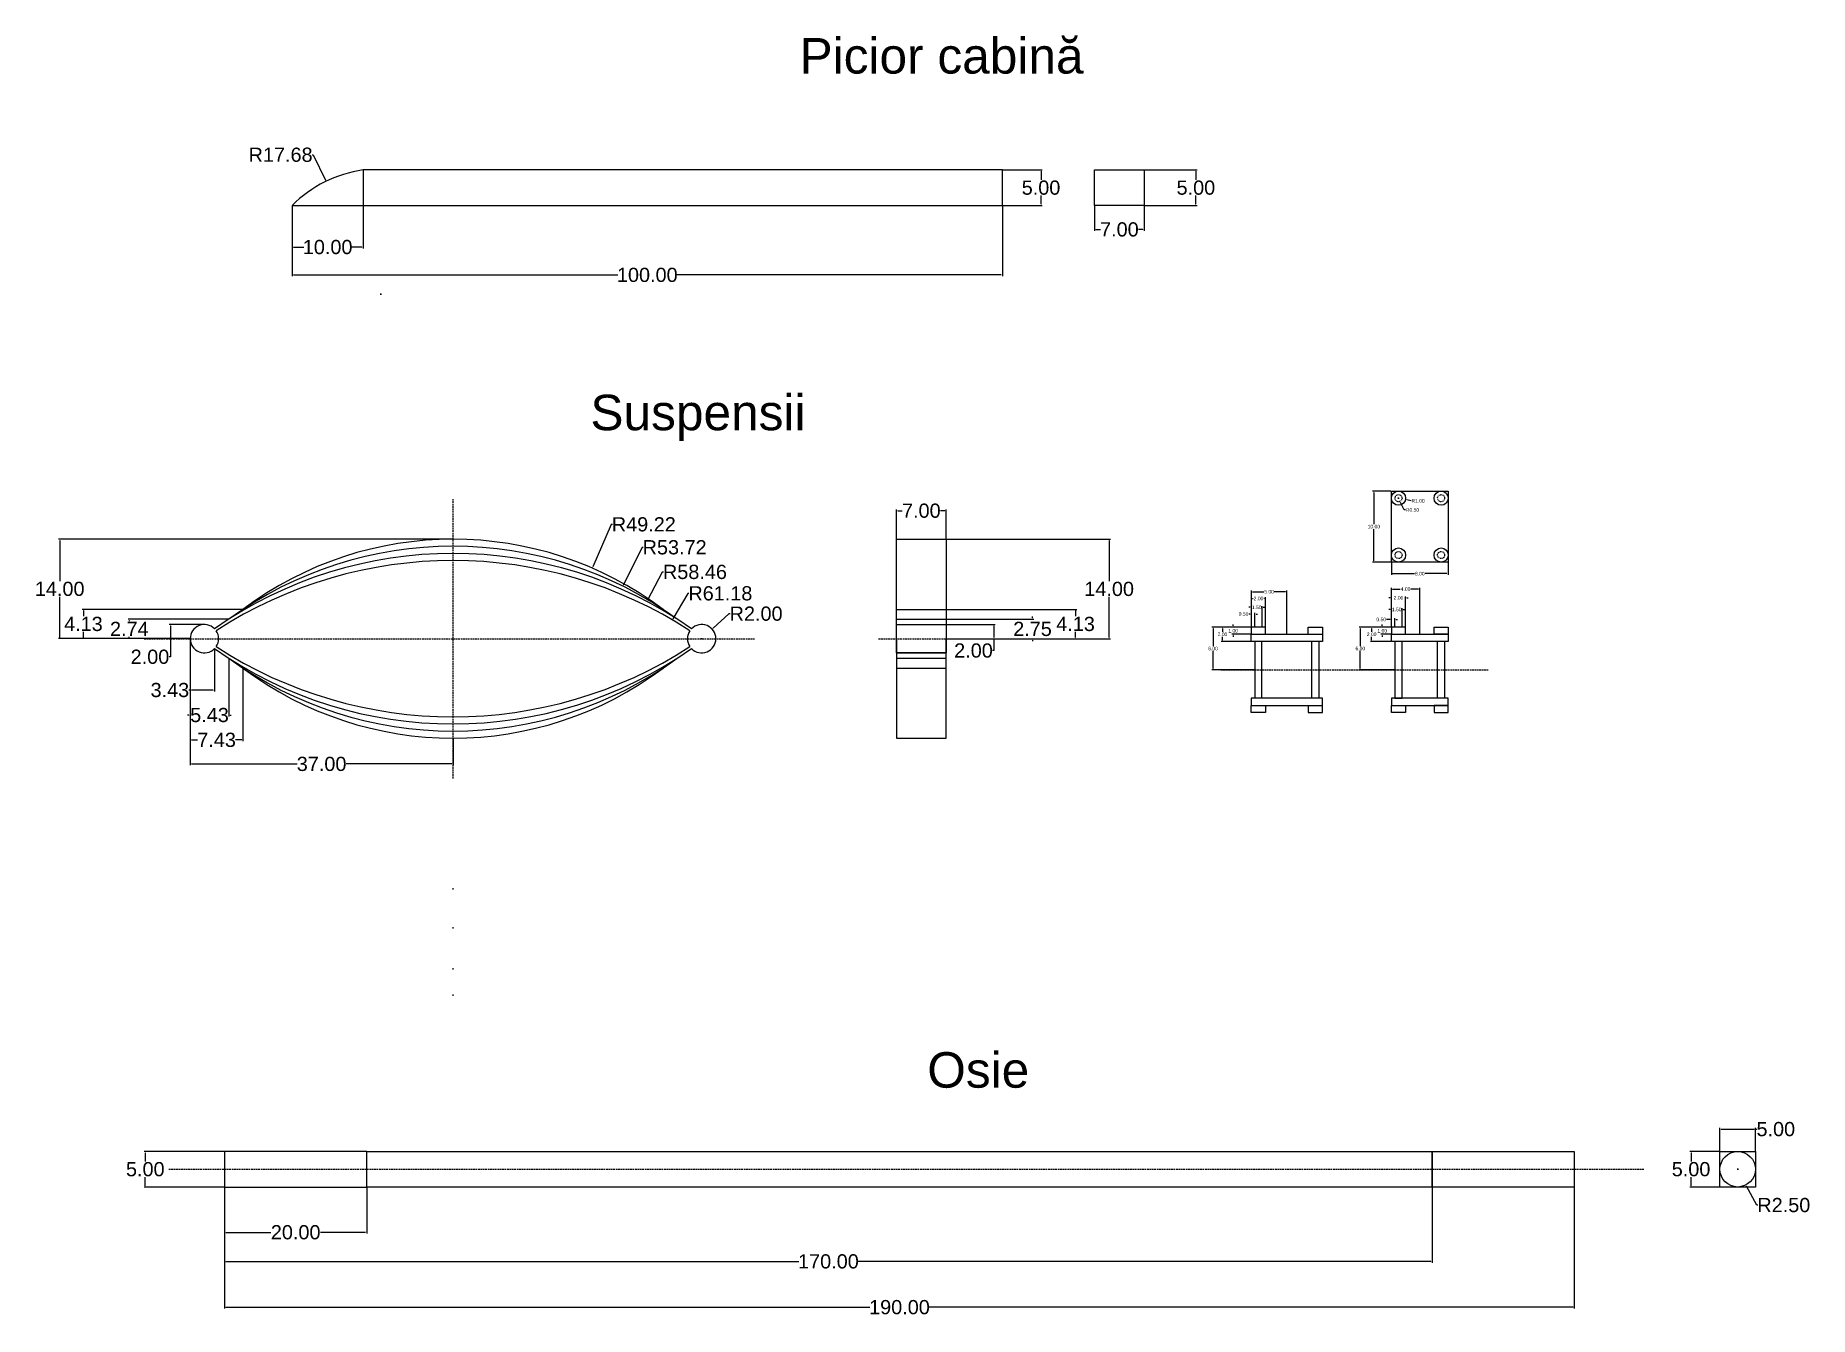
# Model space of a CAD drawing. Header units: millimetres. Extents: x 20 to 270, y 26 to 207.
import ezdxf

# ---------------------------------------------------------------- set-up
doc = ezdxf.new("R2010")
doc.units = ezdxf.units.MM
doc.header["$MEASUREMENT"] = 0
doc.linetypes.add('ACAD_ISO02W100', pattern=[15, 12, -3])
for name, color, linetype in [('cotari', 132, 'Continuous'), ('linii ajutatoare', 1, 'ACAD_ISO02W100'), ('osie', 104, 'Continuous'), ('prelungiri cabina', 11, 'Continuous'), ('prindere suspensii', 21, 'Continuous'), ('suspensii', 51, 'Continuous'), ('text', 7, 'Continuous')]:
    doc.layers.add(name, color=color, linetype=linetype)
doc.styles.get("Standard").update_dxf_attribs({"font": 'arial.ttf'})
doc.dimstyles.new('Cotari', dxfattribs={"dimtxt": 2, "dimasz": 0.18, "dimexe": 0.18, "dimexo": 0.0625, "dimgap": 0.09, "dimtad": 0, "dimtih": 1, "dimtoh": 1, "dimzin": 0, "dimdsep": 46, "dimtxsty": 'Standard', "dimcen": 0.09, "dimadec": 0, "dimazin": 0, "dimtfac": 1, "dimtofl": 0, "dimtmove": 0, "dimatfit": 3, "dimfxl": 1, "dimtolj": 1, "dimtzin": 0, "dimarcsym": 0})
doc.dimstyles.new('Cotari mici', dxfattribs={"dimtxt": 0.5, "dimasz": 0.18, "dimexe": 0.18, "dimexo": 0.0625, "dimgap": 0.09, "dimtad": 0, "dimtih": 1, "dimtoh": 1, "dimzin": 0, "dimdsep": 46, "dimtxsty": 'Standard', "dimcen": 0.09, "dimadec": 0, "dimazin": 0, "dimtfac": 1, "dimtofl": 0, "dimtmove": 0, "dimatfit": 3, "dimfxl": 1, "dimtolj": 1, "dimtzin": 0, "dimarcsym": 0})

msp = doc.modelspace()

# ---------------------------------------------------------------- texts
at = {"layer": 'text', "ltscale": 0.02}
for s, p in [('Picior cabină', (127.677, 201.287)), ('Suspensii', (98.234, 151.087)), ('Osie', (145.655, 58.549))]:
    msp.add_text(s, height=5, dxfattribs=at).set_placement(p)

# ---------------------------------------------------------------- blocks, each defined once
blk = doc.blocks.new('*D1')
at = {"layer": 'cotari', "color": 0, "lineweight": -2, "ltscale": 0.02, "transparency": 16777216}
for p, q in [((46.68, 49.57), (35.39, 49.57)), ((35.57, 49.39), (35.57, 48.18)), ((35.57, 44.75), (35.57, 45.96)), ((46.68, 44.57), (35.39, 44.57))]:
    blk.add_line(p, q, dxfattribs=at)
at = {"layer": 'cotari', "color": 0, "ltscale": 0.02, "transparency": 16777216}
for points in [[(35.54, 49.39), (35.6, 49.39), (35.57, 49.57)], [(35.54, 44.75), (35.6, 44.75), (35.57, 44.57)]]:
    blk.add_solid(points, dxfattribs=at)
at = {"layer": 'Defpoints', "color": 0, "ltscale": 0.02, "transparency": 16777216}
for p in [(46.74, 49.57), (35.57, 44.57), (46.74, 44.57)]:
    blk.add_point(p, dxfattribs=at)
at = {"layer": 'cotari', "color": 0, "ltscale": 0.02, "transparency": 16777216, "insert": (35.57, 47.07), "char_height": 2, "attachment_point": 5}
blk.add_mtext('\\A1;5.00', dxfattribs=at)
blk = doc.blocks.new('*D2')
at = {"layer": 'cotari', "color": 0, "lineweight": -2, "ltscale": 0.02, "transparency": 16777216}
for p, q in [((46.74, 44.51), (46.74, 38.01)), ((66.74, 44.51), (66.74, 38.01)), ((46.92, 38.19), (53.26, 38.19)), ((66.56, 38.19), (60.22, 38.19))]:
    blk.add_line(p, q, dxfattribs=at)
at = {"layer": 'cotari', "color": 0, "ltscale": 0.02, "transparency": 16777216}
for points in [[(46.92, 38.22), (46.92, 38.16), (46.74, 38.19)], [(66.56, 38.22), (66.56, 38.16), (66.74, 38.19)]]:
    blk.add_solid(points, dxfattribs=at)
at = {"layer": 'Defpoints', "color": 0, "ltscale": 0.02, "transparency": 16777216}
for p in [(46.74, 44.57), (66.74, 44.57), (66.74, 38.19)]:
    blk.add_point(p, dxfattribs=at)
at = {"layer": 'cotari', "color": 0, "ltscale": 0.02, "transparency": 16777216, "insert": (56.74, 38.19), "char_height": 2, "attachment_point": 5}
blk.add_mtext('\\A1;20.00', dxfattribs=at)
blk = doc.blocks.new('*D3')
at = {"layer": 'cotari', "color": 0, "lineweight": -2, "ltscale": 0.02, "transparency": 16777216}
for p, q in [((46.74, 44.51), (46.74, 33.91)), ((216.74, 44.51), (216.74, 33.91)), ((46.92, 34.09), (127.59, 34.09)), ((216.56, 34.09), (135.88, 34.09))]:
    blk.add_line(p, q, dxfattribs=at)
at = {"layer": 'cotari', "color": 0, "ltscale": 0.02, "transparency": 16777216}
for points in [[(46.92, 34.12), (46.92, 34.06), (46.74, 34.09)], [(216.56, 34.12), (216.56, 34.06), (216.74, 34.09)]]:
    blk.add_solid(points, dxfattribs=at)
at = {"layer": 'Defpoints', "color": 0, "ltscale": 0.02, "transparency": 16777216}
for p in [(46.74, 44.57), (216.74, 44.57), (216.74, 34.09)]:
    blk.add_point(p, dxfattribs=at)
at = {"layer": 'cotari', "color": 0, "ltscale": 0.02, "transparency": 16777216, "insert": (131.74, 34.09), "char_height": 2, "attachment_point": 5}
blk.add_mtext('\\A1;170.00', dxfattribs=at)
blk = doc.blocks.new('*D4')
at = {"layer": 'cotari', "color": 0, "lineweight": -2, "ltscale": 0.02, "transparency": 16777216}
for p, q in [((46.74, 44.51), (46.74, 27.47)), ((236.74, 44.51), (236.74, 27.47)), ((46.92, 27.65), (137.59, 27.65)), ((236.56, 27.65), (145.88, 27.65))]:
    blk.add_line(p, q, dxfattribs=at)
at = {"layer": 'cotari', "color": 0, "ltscale": 0.02, "transparency": 16777216}
for points in [[(46.92, 27.68), (46.92, 27.62), (46.74, 27.65)], [(236.56, 27.68), (236.56, 27.62), (236.74, 27.65)]]:
    blk.add_solid(points, dxfattribs=at)
at = {"layer": 'Defpoints', "color": 0, "ltscale": 0.02, "transparency": 16777216}
for p in [(46.74, 44.57), (236.74, 44.57), (236.74, 27.65)]:
    blk.add_point(p, dxfattribs=at)
at = {"layer": 'cotari', "color": 0, "ltscale": 0.02, "transparency": 16777216, "insert": (141.74, 27.65), "char_height": 2, "attachment_point": 5}
blk.add_mtext('\\A1;190.00', dxfattribs=at)
blk = doc.blocks.new('*D5')
at = {"layer": 'cotari', "color": 0, "lineweight": -2, "ltscale": 0.02, "transparency": 16777216}
for p, q in [((257.19, 49.57), (253, 49.57)), ((253.18, 49.39), (253.18, 48.18)), ((253.18, 44.75), (253.18, 45.96)), ((257.19, 44.57), (253, 44.57))]:
    blk.add_line(p, q, dxfattribs=at)
at = {"layer": 'cotari', "color": 0, "ltscale": 0.02, "transparency": 16777216}
for points in [[(253.15, 49.39), (253.21, 49.39), (253.18, 49.57)], [(253.15, 44.75), (253.21, 44.75), (253.18, 44.57)]]:
    blk.add_solid(points, dxfattribs=at)
at = {"layer": 'Defpoints', "color": 0, "ltscale": 0.02, "transparency": 16777216}
for p in [(257.25, 49.57), (253.18, 44.57), (257.25, 44.57)]:
    blk.add_point(p, dxfattribs=at)
at = {"layer": 'cotari', "color": 0, "ltscale": 0.02, "transparency": 16777216, "insert": (253.18, 47.07), "char_height": 2, "attachment_point": 5}
blk.add_mtext('\\A1;5.00', dxfattribs=at)
blk = doc.blocks.new('*D6')
at = {"layer": 'cotari', "color": 0, "lineweight": -2, "ltscale": 0.02, "transparency": 16777216}
for p, q in [((257.25, 49.63), (257.25, 52.89)), ((257.43, 52.71), (262.07, 52.71)), ((262.25, 49.63), (262.25, 52.89)), ((262.25, 52.71), (262.43, 52.71))]:
    blk.add_line(p, q, dxfattribs=at)
at = {"layer": 'cotari', "color": 0, "ltscale": 0.02, "transparency": 16777216}
for points in [[(257.43, 52.74), (257.43, 52.68), (257.25, 52.71)], [(262.07, 52.74), (262.07, 52.68), (262.25, 52.71)]]:
    blk.add_solid(points, dxfattribs=at)
at = {"layer": 'Defpoints', "color": 0, "ltscale": 0.02, "transparency": 16777216}
for p in [(262.25, 52.71), (257.25, 49.57), (262.25, 49.57)]:
    blk.add_point(p, dxfattribs=at)
at = {"layer": 'cotari', "color": 0, "ltscale": 0.02, "transparency": 16777216, "insert": (265.11, 52.71), "char_height": 2, "attachment_point": 5}
blk.add_mtext('\\A1;5.00', dxfattribs=at)
blk = doc.blocks.new('*D7')
at = {"layer": 'cotari', "color": 0, "lineweight": -2, "ltscale": 0.02, "transparency": 16777216}
for p, q in [((259.66, 47.07), (259.84, 47.07)), ((259.75, 46.98), (259.75, 47.16)), ((262.42, 42.02), (261, 44.7)), ((262.6, 42.02), (262.42, 42.02))]:
    blk.add_line(p, q, dxfattribs=at)
at = {"layer": 'cotari', "color": 0, "ltscale": 0.02, "transparency": 16777216}
blk.add_solid([(261.03, 44.71), (260.97, 44.69), (260.92, 44.86)], dxfattribs=at)
at = {"layer": 'Defpoints', "color": 0, "ltscale": 0.02, "transparency": 16777216}
for p in [(259.75, 47.07), (260.92, 44.86)]:
    blk.add_point(p, dxfattribs=at)
at = {"layer": 'cotari', "color": 0, "ltscale": 0.02, "transparency": 16777216, "insert": (266.24, 42.02), "char_height": 2, "attachment_point": 5}
blk.add_mtext('\\A1;R2.50', dxfattribs=at)
blk = doc.blocks.new('*D8')
at = {"layer": 'cotari', "color": 0, "lineweight": -2, "ltscale": 0.02, "transparency": 16777216}
for p, q in [((66.24, 187.66), (66.24, 176.68)), ((56.24, 182.66), (56.24, 176.68)), ((56.42, 176.86), (57.87, 176.86)), ((66.06, 176.86), (64.61, 176.86))]:
    blk.add_line(p, q, dxfattribs=at)
at = {"layer": 'cotari', "color": 0, "ltscale": 0.02, "transparency": 16777216}
for points in [[(56.42, 176.89), (56.42, 176.83), (56.24, 176.86)], [(66.06, 176.89), (66.06, 176.83), (66.24, 176.86)]]:
    blk.add_solid(points, dxfattribs=at)
at = {"layer": 'Defpoints', "color": 0, "ltscale": 0.02, "transparency": 16777216}
for p in [(66.24, 187.72), (56.24, 182.72), (66.24, 176.86)]:
    blk.add_point(p, dxfattribs=at)
at = {"layer": 'cotari', "color": 0, "ltscale": 0.02, "transparency": 16777216, "insert": (61.24, 176.86), "char_height": 2, "attachment_point": 5}
blk.add_mtext('\\A1;10.00', dxfattribs=at)
blk = doc.blocks.new('*D9')
at = {"layer": 'cotari', "color": 0, "lineweight": -2, "ltscale": 0.02, "transparency": 16777216}
for p, q in [((56.24, 182.66), (56.24, 172.76)), ((156.24, 182.66), (156.24, 172.76)), ((56.42, 172.94), (102.1, 172.94)), ((156.06, 172.94), (110.38, 172.94))]:
    blk.add_line(p, q, dxfattribs=at)
at = {"layer": 'cotari', "color": 0, "ltscale": 0.02, "transparency": 16777216}
for points in [[(56.42, 172.97), (56.42, 172.91), (56.24, 172.94)], [(156.06, 172.97), (156.06, 172.91), (156.24, 172.94)]]:
    blk.add_solid(points, dxfattribs=at)
at = {"layer": 'Defpoints', "color": 0, "ltscale": 0.02, "transparency": 16777216}
for p in [(56.24, 182.72), (156.24, 182.72), (156.24, 172.94)]:
    blk.add_point(p, dxfattribs=at)
at = {"layer": 'cotari', "color": 0, "ltscale": 0.02, "transparency": 16777216, "insert": (106.24, 172.94), "char_height": 2, "attachment_point": 5}
blk.add_mtext('\\A1;100.00', dxfattribs=at)
blk = doc.blocks.new('*D10')
at = {"layer": 'cotari', "color": 0, "lineweight": -2, "ltscale": 0.02, "transparency": 16777216}
for p, q in [((156.3, 187.72), (161.85, 187.72)), ((161.67, 187.54), (161.67, 186.33)), ((156.3, 182.72), (161.85, 182.72)), ((161.67, 182.9), (161.67, 184.11))]:
    blk.add_line(p, q, dxfattribs=at)
at = {"layer": 'cotari', "color": 0, "ltscale": 0.02, "transparency": 16777216}
for points in [[(161.64, 187.54), (161.7, 187.54), (161.67, 187.72)], [(161.64, 182.9), (161.7, 182.9), (161.67, 182.72)]]:
    blk.add_solid(points, dxfattribs=at)
at = {"layer": 'Defpoints', "color": 0, "ltscale": 0.02, "transparency": 16777216}
for p in [(156.24, 187.72), (161.67, 187.72), (156.24, 182.72)]:
    blk.add_point(p, dxfattribs=at)
at = {"layer": 'cotari', "color": 0, "ltscale": 0.02, "transparency": 16777216, "insert": (161.67, 185.22), "char_height": 2, "attachment_point": 5}
blk.add_mtext('\\A1;5.00', dxfattribs=at)
blk = doc.blocks.new('*D11')
at = {"layer": 'cotari', "color": 0, "lineweight": -2, "ltscale": 0.02, "transparency": 16777216}
for p, q in [((169.2, 182.66), (169.2, 179.16)), ((176.2, 182.66), (176.2, 179.16)), ((169.38, 179.34), (170.02, 179.34)), ((176.02, 179.34), (175.37, 179.34))]:
    blk.add_line(p, q, dxfattribs=at)
at = {"layer": 'cotari', "color": 0, "ltscale": 0.02, "transparency": 16777216}
for points in [[(169.38, 179.37), (169.38, 179.31), (169.2, 179.34)], [(176.02, 179.37), (176.02, 179.31), (176.2, 179.34)]]:
    blk.add_solid(points, dxfattribs=at)
at = {"layer": 'Defpoints', "color": 0, "ltscale": 0.02, "transparency": 16777216}
for p in [(169.2, 182.72), (176.2, 182.72), (176.2, 179.34)]:
    blk.add_point(p, dxfattribs=at)
at = {"layer": 'cotari', "color": 0, "ltscale": 0.02, "transparency": 16777216, "insert": (172.7, 179.34), "char_height": 2, "attachment_point": 5}
blk.add_mtext('\\A1;7.00', dxfattribs=at)
blk = doc.blocks.new('*D12')
at = {"layer": 'cotari', "color": 0, "lineweight": -2, "ltscale": 0.02, "transparency": 16777216}
for p, q in [((176.26, 187.72), (183.65, 187.72)), ((183.47, 187.54), (183.47, 186.33)), ((176.26, 182.72), (183.65, 182.72)), ((183.47, 182.9), (183.47, 184.11))]:
    blk.add_line(p, q, dxfattribs=at)
at = {"layer": 'cotari', "color": 0, "ltscale": 0.02, "transparency": 16777216}
for points in [[(183.44, 187.54), (183.5, 187.54), (183.47, 187.72)], [(183.44, 182.9), (183.5, 182.9), (183.47, 182.72)]]:
    blk.add_solid(points, dxfattribs=at)
at = {"layer": 'Defpoints', "color": 0, "ltscale": 0.02, "transparency": 16777216}
for p in [(176.2, 187.72), (183.47, 187.72), (176.2, 182.72)]:
    blk.add_point(p, dxfattribs=at)
at = {"layer": 'cotari', "color": 0, "ltscale": 0.02, "transparency": 16777216, "insert": (183.47, 185.22), "char_height": 2, "attachment_point": 5}
blk.add_mtext('\\A1;5.00', dxfattribs=at)
blk = doc.blocks.new('*D13')
at = {"layer": 'cotari', "color": 0, "lineweight": -2, "ltscale": 0.02, "transparency": 16777216}
for p, q in [((59.04, 189.85), (59.22, 189.85)), ((59.22, 189.85), (60.95, 186.29)), ((68.65, 170.22), (68.83, 170.22)), ((68.74, 170.13), (68.74, 170.31))]:
    blk.add_line(p, q, dxfattribs=at)
at = {"layer": 'cotari', "color": 0, "ltscale": 0.02, "transparency": 16777216}
blk.add_solid([(60.98, 186.3), (60.92, 186.28), (61.03, 186.13)], dxfattribs=at)
at = {"layer": 'Defpoints', "color": 0, "ltscale": 0.02, "transparency": 16777216}
for p in [(61.03, 186.13), (68.74, 170.22)]:
    blk.add_point(p, dxfattribs=at)
at = {"layer": 'cotari', "color": 0, "ltscale": 0.02, "transparency": 16777216, "insert": (54.62, 189.85), "char_height": 2, "attachment_point": 5}
blk.add_mtext('\\A1;R17.68', dxfattribs=at)
blk = doc.blocks.new('*D14')
at = {"layer": 'cotari', "color": 0, "lineweight": -2, "ltscale": 0.02, "transparency": 16777216}
for p, q in [((43.83, 123.75), (38.94, 123.75)), ((39.12, 123.57), (39.12, 121.93)), ((41.83, 121.75), (38.94, 121.75)), ((39.12, 121.75), (39.12, 119.19)), ((39.12, 119.19), (38.94, 119.19))]:
    blk.add_line(p, q, dxfattribs=at)
at = {"layer": 'cotari', "color": 0, "ltscale": 0.02, "transparency": 16777216}
for points in [[(39.09, 123.57), (39.15, 123.57), (39.12, 123.75)], [(39.09, 121.93), (39.15, 121.93), (39.12, 121.75)]]:
    blk.add_solid(points, dxfattribs=at)
at = {"layer": 'Defpoints', "color": 0, "ltscale": 0.02, "transparency": 16777216}
for p in [(39.12, 123.75), (43.89, 123.75), (41.89, 121.75)]:
    blk.add_point(p, dxfattribs=at)
at = {"layer": 'cotari', "color": 0, "ltscale": 0.02, "transparency": 16777216, "insert": (36.23, 119.19), "char_height": 2, "attachment_point": 5}
blk.add_mtext('\\A1;2.00', dxfattribs=at)
blk = doc.blocks.new('*D15')
at = {"layer": 'cotari', "color": 0, "lineweight": -2, "ltscale": 0.02, "transparency": 16777216}
for p, q in [((47.26, 124.49), (33.14, 124.49)), ((33.32, 124.31), (33.32, 124.21)), ((41.83, 121.75), (33.14, 121.75)), ((33.32, 121.93), (33.32, 122.02))]:
    blk.add_line(p, q, dxfattribs=at)
at = {"layer": 'cotari', "color": 0, "ltscale": 0.02, "transparency": 16777216}
for points in [[(33.29, 124.31), (33.35, 124.31), (33.32, 124.49)], [(33.29, 121.93), (33.35, 121.93), (33.32, 121.75)]]:
    blk.add_solid(points, dxfattribs=at)
at = {"layer": 'Defpoints', "color": 0, "ltscale": 0.02, "transparency": 16777216}
for p in [(33.32, 124.49), (47.32, 124.49), (41.89, 121.75)]:
    blk.add_point(p, dxfattribs=at)
at = {"layer": 'cotari', "color": 0, "ltscale": 0.02, "transparency": 16777216, "insert": (33.32, 123.12), "char_height": 2, "attachment_point": 5}
blk.add_mtext('\\A1;2.74', dxfattribs=at)
blk = doc.blocks.new('*D16')
at = {"layer": 'cotari', "color": 0, "lineweight": -2, "ltscale": 0.02, "transparency": 16777216}
for p, q in [((148.38, 123.74), (155.22, 123.74)), ((155.04, 123.56), (155.04, 121.92)), ((148.38, 121.74), (155.22, 121.74)), ((155.04, 120.07), (154.86, 120.07)), ((155.04, 121.74), (155.04, 120.07))]:
    blk.add_line(p, q, dxfattribs=at)
at = {"layer": 'cotari', "color": 0, "ltscale": 0.02, "transparency": 16777216}
for points in [[(155.01, 123.56), (155.07, 123.56), (155.04, 123.74)], [(155.01, 121.92), (155.07, 121.92), (155.04, 121.74)]]:
    blk.add_solid(points, dxfattribs=at)
at = {"layer": 'Defpoints', "color": 0, "ltscale": 0.02, "transparency": 16777216}
for p in [(148.32, 123.74), (155.04, 123.74), (148.32, 121.74)]:
    blk.add_point(p, dxfattribs=at)
at = {"layer": 'cotari', "color": 0, "ltscale": 0.02, "transparency": 16777216, "insert": (152.16, 120.07), "char_height": 2, "attachment_point": 5}
blk.add_mtext('\\A1;2.00', dxfattribs=at)
blk = doc.blocks.new('*D17')
at = {"layer": 'cotari', "color": 0, "lineweight": -2, "ltscale": 0.02, "transparency": 16777216}
for p, q in [((148.38, 124.49), (160.65, 124.49)), ((160.47, 124.67), (160.47, 124.85)), ((148.38, 121.74), (160.65, 121.74)), ((160.47, 121.56), (160.47, 121.38))]:
    blk.add_line(p, q, dxfattribs=at)
at = {"layer": 'cotari', "color": 0, "ltscale": 0.02, "transparency": 16777216}
for points in [[(160.44, 124.67), (160.5, 124.67), (160.47, 124.49)], [(160.44, 121.56), (160.5, 121.56), (160.47, 121.74)]]:
    blk.add_solid(points, dxfattribs=at)
at = {"layer": 'Defpoints', "color": 0, "ltscale": 0.02, "transparency": 16777216}
for p in [(148.32, 124.49), (160.47, 124.49), (148.32, 121.74)]:
    blk.add_point(p, dxfattribs=at)
at = {"layer": 'cotari', "color": 0, "ltscale": 0.02, "transparency": 16777216, "insert": (160.47, 123.11), "char_height": 2, "attachment_point": 5}
blk.add_mtext('\\A1;2.75', dxfattribs=at)
blk = doc.blocks.new('*D18')
at = {"layer": 'cotari', "color": 0, "lineweight": -2, "ltscale": 0.02, "transparency": 16777216}
for p, q in [((148.38, 125.87), (166.71, 125.87)), ((166.53, 125.69), (166.53, 124.92)), ((166.53, 121.92), (166.53, 122.69)), ((148.38, 121.74), (166.71, 121.74))]:
    blk.add_line(p, q, dxfattribs=at)
at = {"layer": 'cotari', "color": 0, "ltscale": 0.02, "transparency": 16777216}
for points in [[(166.5, 125.69), (166.56, 125.69), (166.53, 125.87)], [(166.5, 121.92), (166.56, 121.92), (166.53, 121.74)]]:
    blk.add_solid(points, dxfattribs=at)
at = {"layer": 'Defpoints', "color": 0, "ltscale": 0.02, "transparency": 16777216}
for p in [(148.32, 125.87), (166.53, 125.87), (148.32, 121.74)]:
    blk.add_point(p, dxfattribs=at)
at = {"layer": 'cotari', "color": 0, "ltscale": 0.02, "transparency": 16777216, "insert": (166.53, 123.81), "char_height": 2, "attachment_point": 5}
blk.add_mtext('\\A1;4.13', dxfattribs=at)
blk = doc.blocks.new('*D19')
at = {"layer": 'cotari', "color": 0, "lineweight": -2, "ltscale": 0.02, "transparency": 16777216}
for p, q in [((148.38, 135.74), (171.44, 135.74)), ((171.26, 135.56), (171.26, 129.85)), ((171.26, 121.92), (171.26, 127.63)), ((148.38, 121.74), (171.44, 121.74))]:
    blk.add_line(p, q, dxfattribs=at)
at = {"layer": 'cotari', "color": 0, "ltscale": 0.02, "transparency": 16777216}
for points in [[(171.23, 135.56), (171.29, 135.56), (171.26, 135.74)], [(171.23, 121.92), (171.29, 121.92), (171.26, 121.74)]]:
    blk.add_solid(points, dxfattribs=at)
at = {"layer": 'Defpoints', "color": 0, "ltscale": 0.02, "transparency": 16777216}
for p in [(148.32, 135.74), (171.26, 135.74), (148.32, 121.74)]:
    blk.add_point(p, dxfattribs=at)
at = {"layer": 'cotari', "color": 0, "ltscale": 0.02, "transparency": 16777216, "insert": (171.26, 128.74), "char_height": 2, "attachment_point": 5}
blk.add_mtext('\\A1;14.00', dxfattribs=at)
blk = doc.blocks.new('*D20')
at = {"layer": 'cotari', "color": 0, "lineweight": -2, "ltscale": 0.02, "transparency": 16777216}
for p, q in [((141.32, 135.8), (141.32, 139.93)), ((148.32, 135.8), (148.32, 139.93)), ((141.5, 139.75), (142.14, 139.75)), ((148.14, 139.75), (147.5, 139.75))]:
    blk.add_line(p, q, dxfattribs=at)
at = {"layer": 'cotari', "color": 0, "ltscale": 0.02, "transparency": 16777216}
for points in [[(141.5, 139.78), (141.5, 139.72), (141.32, 139.75)], [(148.14, 139.78), (148.14, 139.72), (148.32, 139.75)]]:
    blk.add_solid(points, dxfattribs=at)
at = {"layer": 'Defpoints', "color": 0, "ltscale": 0.02, "transparency": 16777216}
for p in [(148.32, 139.75), (141.32, 135.74), (148.32, 135.74)]:
    blk.add_point(p, dxfattribs=at)
at = {"layer": 'cotari', "color": 0, "ltscale": 0.02, "transparency": 16777216, "insert": (144.82, 139.75), "char_height": 2, "attachment_point": 5}
blk.add_mtext('\\A1;7.00', dxfattribs=at)
blk = doc.blocks.new('*D21')
at = {"layer": 'cotari', "color": 0, "lineweight": -2, "ltscale": 0.02, "transparency": 16777216}
for p, q in [((49.26, 125.87), (26.68, 125.87)), ((26.86, 125.69), (26.86, 124.92)), ((26.86, 121.93), (26.86, 122.7)), ((41.83, 121.75), (26.68, 121.75))]:
    blk.add_line(p, q, dxfattribs=at)
at = {"layer": 'cotari', "color": 0, "ltscale": 0.02, "transparency": 16777216}
for points in [[(26.83, 125.69), (26.89, 125.69), (26.86, 125.87)], [(26.83, 121.93), (26.89, 121.93), (26.86, 121.75)]]:
    blk.add_solid(points, dxfattribs=at)
at = {"layer": 'Defpoints', "color": 0, "ltscale": 0.02, "transparency": 16777216}
for p in [(26.86, 125.87), (49.32, 125.87), (41.89, 121.75)]:
    blk.add_point(p, dxfattribs=at)
at = {"layer": 'cotari', "color": 0, "ltscale": 0.02, "transparency": 16777216, "insert": (26.86, 123.81), "char_height": 2, "attachment_point": 5}
blk.add_mtext('\\A1;4.13', dxfattribs=at)
blk = doc.blocks.new('*D22')
at = {"layer": 'cotari', "color": 0, "lineweight": -2, "ltscale": 0.02, "transparency": 16777216}
for p, q in [((78.83, 135.75), (23.34, 135.75)), ((23.52, 135.57), (23.52, 129.86)), ((23.52, 121.93), (23.52, 127.63)), ((41.83, 121.75), (23.34, 121.75))]:
    blk.add_line(p, q, dxfattribs=at)
at = {"layer": 'cotari', "color": 0, "ltscale": 0.02, "transparency": 16777216}
for points in [[(23.49, 135.57), (23.55, 135.57), (23.52, 135.75)], [(23.49, 121.93), (23.55, 121.93), (23.52, 121.75)]]:
    blk.add_solid(points, dxfattribs=at)
at = {"layer": 'Defpoints', "color": 0, "ltscale": 0.02, "transparency": 16777216}
for p in [(23.52, 135.75), (78.89, 135.75), (41.89, 121.75)]:
    blk.add_point(p, dxfattribs=at)
at = {"layer": 'cotari', "color": 0, "ltscale": 0.02, "transparency": 16777216, "insert": (23.52, 128.75), "char_height": 2, "attachment_point": 5}
blk.add_mtext('\\A1;14.00', dxfattribs=at)
blk = doc.blocks.new('*D23')
at = {"layer": 'cotari', "color": 0, "lineweight": -2, "ltscale": 0.02, "transparency": 16777216}
for p, q in [((41.89, 121.68), (41.89, 114.33)), ((45.32, 120.28), (45.32, 114.33)), ((41.89, 114.51), (41.71, 114.51)), ((45.14, 114.51), (42.07, 114.51))]:
    blk.add_line(p, q, dxfattribs=at)
at = {"layer": 'cotari', "color": 0, "ltscale": 0.02, "transparency": 16777216}
for points in [[(42.07, 114.54), (42.07, 114.48), (41.89, 114.51)], [(45.14, 114.54), (45.14, 114.48), (45.32, 114.51)]]:
    blk.add_solid(points, dxfattribs=at)
at = {"layer": 'Defpoints', "color": 0, "ltscale": 0.02, "transparency": 16777216}
for p in [(41.89, 121.75), (45.32, 120.35), (45.32, 114.51)]:
    blk.add_point(p, dxfattribs=at)
at = {"layer": 'cotari', "color": 0, "ltscale": 0.02, "transparency": 16777216, "insert": (39.03, 114.51), "char_height": 2, "attachment_point": 5}
blk.add_mtext('\\A1;3.43', dxfattribs=at)
blk = doc.blocks.new('*D24')
at = {"layer": 'cotari', "color": 0, "lineweight": -2, "ltscale": 0.02, "transparency": 16777216}
for p, q in [((41.89, 121.68), (41.89, 110.81)), ((47.32, 118.94), (47.32, 110.81)), ((41.71, 110.99), (41.53, 110.99)), ((47.5, 110.99), (47.68, 110.99))]:
    blk.add_line(p, q, dxfattribs=at)
at = {"layer": 'cotari', "color": 0, "ltscale": 0.02, "transparency": 16777216}
for points in [[(41.71, 111.02), (41.71, 110.96), (41.89, 110.99)], [(47.5, 111.02), (47.5, 110.96), (47.32, 110.99)]]:
    blk.add_solid(points, dxfattribs=at)
at = {"layer": 'Defpoints', "color": 0, "ltscale": 0.02, "transparency": 16777216}
for p in [(41.89, 121.75), (47.32, 119), (47.32, 110.99)]:
    blk.add_point(p, dxfattribs=at)
at = {"layer": 'cotari', "color": 0, "ltscale": 0.02, "transparency": 16777216, "insert": (44.61, 110.99), "char_height": 2, "attachment_point": 5}
blk.add_mtext('\\A1;5.43', dxfattribs=at)
blk = doc.blocks.new('*D25')
at = {"layer": 'cotari', "color": 0, "lineweight": -2, "ltscale": 0.02, "transparency": 16777216}
for p, q in [((41.89, 121.68), (41.89, 107.32)), ((49.32, 117.56), (49.32, 107.32)), ((42.07, 107.5), (42.93, 107.5)), ((49.14, 107.5), (48.29, 107.5))]:
    blk.add_line(p, q, dxfattribs=at)
at = {"layer": 'cotari', "color": 0, "ltscale": 0.02, "transparency": 16777216}
for points in [[(42.07, 107.53), (42.07, 107.47), (41.89, 107.5)], [(49.14, 107.53), (49.14, 107.47), (49.32, 107.5)]]:
    blk.add_solid(points, dxfattribs=at)
at = {"layer": 'Defpoints', "color": 0, "ltscale": 0.02, "transparency": 16777216}
for p in [(41.89, 121.75), (49.32, 117.62), (49.32, 107.5)]:
    blk.add_point(p, dxfattribs=at)
at = {"layer": 'cotari', "color": 0, "ltscale": 0.02, "transparency": 16777216, "insert": (45.61, 107.5), "char_height": 2, "attachment_point": 5}
blk.add_mtext('\\A1;7.43', dxfattribs=at)
blk = doc.blocks.new('*D26')
at = {"layer": 'cotari', "color": 0, "lineweight": -2, "ltscale": 0.02, "transparency": 16777216}
for p, q in [((41.89, 121.68), (41.89, 103.93)), ((78.89, 107.68), (78.89, 103.93)), ((42.07, 104.11), (56.93, 104.11)), ((78.71, 104.11), (63.85, 104.11))]:
    blk.add_line(p, q, dxfattribs=at)
at = {"layer": 'cotari', "color": 0, "ltscale": 0.02, "transparency": 16777216}
for points in [[(42.07, 104.14), (42.07, 104.08), (41.89, 104.11)], [(78.71, 104.14), (78.71, 104.08), (78.89, 104.11)]]:
    blk.add_solid(points, dxfattribs=at)
at = {"layer": 'Defpoints', "color": 0, "ltscale": 0.02, "transparency": 16777216}
for p in [(41.89, 121.75), (78.89, 107.75), (78.89, 104.11)]:
    blk.add_point(p, dxfattribs=at)
at = {"layer": 'cotari', "color": 0, "ltscale": 0.02, "transparency": 16777216, "insert": (60.39, 104.11), "char_height": 2, "attachment_point": 5}
blk.add_mtext('\\A1;37.00', dxfattribs=at)
blk = doc.blocks.new('*D27')
at = {"layer": 'cotari', "color": 0, "lineweight": -2, "ltscale": 0.02, "transparency": 16777216}
for p, q in [((117.74, 125.26), (115.5, 123.22)), ((117.92, 125.26), (117.74, 125.26)), ((113.8, 121.75), (113.98, 121.75)), ((113.89, 121.66), (113.89, 121.84))]:
    blk.add_line(p, q, dxfattribs=at)
at = {"layer": 'cotari', "color": 0, "ltscale": 0.02, "transparency": 16777216}
blk.add_solid([(115.48, 123.24), (115.52, 123.19), (115.37, 123.09)], dxfattribs=at)
at = {"layer": 'Defpoints', "color": 0, "ltscale": 0.02, "transparency": 16777216}
for p in [(115.37, 123.09), (113.89, 121.75)]:
    blk.add_point(p, dxfattribs=at)
at = {"layer": 'cotari', "color": 0, "ltscale": 0.02, "transparency": 16777216, "insert": (121.56, 125.26), "char_height": 2, "attachment_point": 5}
blk.add_mtext('\\A1;R2.00', dxfattribs=at)
blk = doc.blocks.new('*D28')
at = {"layer": 'cotari', "color": 0, "lineweight": -2, "ltscale": 0.02, "transparency": 16777216}
for p, q in [((111.93, 128.12), (109.84, 124.55)), ((112.11, 128.12), (111.93, 128.12)), ((78.8, 71.56), (78.98, 71.56)), ((78.89, 71.47), (78.89, 71.65))]:
    blk.add_line(p, q, dxfattribs=at)
at = {"layer": 'cotari', "color": 0, "ltscale": 0.02, "transparency": 16777216}
blk.add_solid([(109.82, 124.56), (109.87, 124.53), (109.75, 124.39)], dxfattribs=at)
at = {"layer": 'Defpoints', "color": 0, "ltscale": 0.02, "transparency": 16777216}
for p in [(109.75, 124.39), (78.89, 71.56)]:
    blk.add_point(p, dxfattribs=at)
at = {"layer": 'cotari', "color": 0, "ltscale": 0.02, "transparency": 16777216, "insert": (116.53, 128.12), "char_height": 2, "attachment_point": 5}
blk.add_mtext('\\A1;R61.18', dxfattribs=at)
blk = doc.blocks.new('*D29')
at = {"layer": 'cotari', "color": 0, "lineweight": -2, "ltscale": 0.02, "transparency": 16777216}
for p, q in [((108.35, 131.13), (106.25, 127.15)), ((108.53, 131.13), (108.35, 131.13)), ((78.8, 75.28), (78.98, 75.28)), ((78.89, 75.19), (78.89, 75.37))]:
    blk.add_line(p, q, dxfattribs=at)
at = {"layer": 'cotari', "color": 0, "ltscale": 0.02, "transparency": 16777216}
blk.add_solid([(106.23, 127.17), (106.28, 127.14), (106.17, 126.99)], dxfattribs=at)
at = {"layer": 'Defpoints', "color": 0, "ltscale": 0.02, "transparency": 16777216}
for p in [(106.17, 126.99), (78.89, 75.28)]:
    blk.add_point(p, dxfattribs=at)
at = {"layer": 'cotari', "color": 0, "ltscale": 0.02, "transparency": 16777216, "insert": (112.95, 131.13), "char_height": 2, "attachment_point": 5}
blk.add_mtext('\\A1;R58.46', dxfattribs=at)
blk = doc.blocks.new('*D30')
at = {"layer": 'cotari', "color": 0, "lineweight": -2, "ltscale": 0.02, "transparency": 16777216}
for p, q in [((105.5, 134.6), (102.86, 129.3)), ((105.68, 134.6), (105.5, 134.6)), ((78.8, 81.03), (78.98, 81.03)), ((78.89, 80.94), (78.89, 81.12))]:
    blk.add_line(p, q, dxfattribs=at)
at = {"layer": 'cotari', "color": 0, "ltscale": 0.02, "transparency": 16777216}
blk.add_solid([(102.84, 129.32), (102.89, 129.29), (102.78, 129.14)], dxfattribs=at)
at = {"layer": 'Defpoints', "color": 0, "ltscale": 0.02, "transparency": 16777216}
for p in [(102.78, 129.14), (78.89, 81.03)]:
    blk.add_point(p, dxfattribs=at)
at = {"layer": 'cotari', "color": 0, "ltscale": 0.02, "transparency": 16777216, "insert": (110.09, 134.6), "char_height": 2, "attachment_point": 5}
blk.add_mtext('\\A1;R53.72', dxfattribs=at)
blk = doc.blocks.new('*D31')
at = {"layer": 'cotari', "color": 0, "lineweight": -2, "ltscale": 0.02, "transparency": 16777216}
for p, q in [((101.16, 137.83), (98.56, 131.84)), ((101.34, 137.83), (101.16, 137.83)), ((78.8, 86.52), (78.98, 86.52)), ((78.89, 86.43), (78.89, 86.61))]:
    blk.add_line(p, q, dxfattribs=at)
at = {"layer": 'cotari', "color": 0, "ltscale": 0.02, "transparency": 16777216}
blk.add_solid([(98.53, 131.85), (98.59, 131.83), (98.49, 131.68)], dxfattribs=at)
at = {"layer": 'Defpoints', "color": 0, "ltscale": 0.02, "transparency": 16777216}
for p in [(98.49, 131.68), (78.89, 86.52)]:
    blk.add_point(p, dxfattribs=at)
at = {"layer": 'cotari', "color": 0, "ltscale": 0.02, "transparency": 16777216, "insert": (105.75, 137.83), "char_height": 2, "attachment_point": 5}
blk.add_mtext('\\A1;R49.22', dxfattribs=at)
blk = doc.blocks.new('*D33')
at = {"layer": 'cotari', "color": 0, "lineweight": -2, "ltscale": 0.02, "transparency": 16777216}
for p, q in [((191.1, 125.22), (190.92, 125.22)), ((191.28, 123.43), (191.28, 125.4)), ((191.78, 123.43), (191.78, 125.4)), ((191.96, 125.22), (192.14, 125.22))]:
    blk.add_line(p, q, dxfattribs=at)
at = {"layer": 'cotari', "color": 0, "ltscale": 0.02, "transparency": 16777216}
for points in [[(191.1, 125.25), (191.1, 125.19), (191.28, 125.22)], [(191.96, 125.25), (191.96, 125.19), (191.78, 125.22)]]:
    blk.add_solid(points, dxfattribs=at)
at = {"layer": 'Defpoints', "color": 0, "ltscale": 0.02, "transparency": 16777216}
for p in [(191.78, 125.22), (191.28, 123.36), (191.78, 123.36)]:
    blk.add_point(p, dxfattribs=at)
at = {"layer": 'cotari', "color": 0, "ltscale": 0.02, "transparency": 16777216, "insert": (190.18, 125.22), "char_height": 0.5, "attachment_point": 5}
blk.add_mtext('\\A1;0.50', dxfattribs=at)
blk = doc.blocks.new('*D34')
at = {"layer": 'cotari', "color": 0, "lineweight": -2, "ltscale": 0.02, "transparency": 16777216}
for p, q in [((191.1, 126.16), (190.92, 126.16)), ((191.28, 123.43), (191.28, 126.34)), ((192.78, 123.43), (192.78, 126.34)), ((192.96, 126.16), (193.14, 126.16))]:
    blk.add_line(p, q, dxfattribs=at)
at = {"layer": 'cotari', "color": 0, "ltscale": 0.02, "transparency": 16777216}
for points in [[(191.1, 126.19), (191.1, 126.13), (191.28, 126.16)], [(192.96, 126.19), (192.96, 126.13), (192.78, 126.16)]]:
    blk.add_solid(points, dxfattribs=at)
at = {"layer": 'Defpoints', "color": 0, "ltscale": 0.02, "transparency": 16777216}
for p in [(192.78, 126.16), (191.28, 123.36), (192.78, 123.36)]:
    blk.add_point(p, dxfattribs=at)
at = {"layer": 'cotari', "color": 0, "ltscale": 0.02, "transparency": 16777216, "insert": (192.03, 126.16), "char_height": 0.5, "attachment_point": 5}
blk.add_mtext('\\A1;1.50', dxfattribs=at)
blk = doc.blocks.new('*D35')
at = {"layer": 'cotari', "color": 0, "lineweight": -2, "ltscale": 0.02, "transparency": 16777216}
for p, q in [((191.28, 123.43), (191.28, 127.58)), ((191.46, 127.4), (191.53, 127.4)), ((193.1, 127.4), (193.02, 127.4)), ((193.28, 123.43), (193.28, 127.58))]:
    blk.add_line(p, q, dxfattribs=at)
at = {"layer": 'cotari', "color": 0, "ltscale": 0.02, "transparency": 16777216}
for points in [[(191.46, 127.43), (191.46, 127.37), (191.28, 127.4)], [(193.1, 127.43), (193.1, 127.37), (193.28, 127.4)]]:
    blk.add_solid(points, dxfattribs=at)
at = {"layer": 'Defpoints', "color": 0, "ltscale": 0.02, "transparency": 16777216}
for p in [(193.28, 127.4), (191.28, 123.36), (193.28, 123.36)]:
    blk.add_point(p, dxfattribs=at)
at = {"layer": 'cotari', "color": 0, "ltscale": 0.02, "transparency": 16777216, "insert": (192.28, 127.4), "char_height": 0.5, "attachment_point": 5}
blk.add_mtext('\\A1;2.00', dxfattribs=at)
blk = doc.blocks.new('*D36')
at = {"layer": 'cotari', "color": 0, "lineweight": -2, "ltscale": 0.02, "transparency": 16777216}
for p, q in [((191.28, 123.43), (191.28, 128.54)), ((191.46, 128.36), (193.04, 128.36)), ((196.1, 128.36), (194.51, 128.36)), ((196.28, 122.43), (196.28, 128.54))]:
    blk.add_line(p, q, dxfattribs=at)
at = {"layer": 'cotari', "color": 0, "ltscale": 0.02, "transparency": 16777216}
for points in [[(191.46, 128.39), (191.46, 128.33), (191.28, 128.36)], [(196.1, 128.39), (196.1, 128.33), (196.28, 128.36)]]:
    blk.add_solid(points, dxfattribs=at)
at = {"layer": 'Defpoints', "color": 0, "ltscale": 0.02, "transparency": 16777216}
for p in [(196.28, 128.36), (191.28, 123.36), (196.28, 122.36)]:
    blk.add_point(p, dxfattribs=at)
at = {"layer": 'cotari', "color": 0, "ltscale": 0.02, "transparency": 16777216, "insert": (193.78, 128.36), "char_height": 0.5, "attachment_point": 5}
blk.add_mtext('\\A1;5.00', dxfattribs=at)
blk = doc.blocks.new('*D37')
at = {"layer": 'cotari', "color": 0, "lineweight": -2, "ltscale": 0.02, "transparency": 16777216}
for p, q in [((191.21, 123.36), (188.54, 123.36)), ((188.72, 123.54), (188.72, 123.72)), ((191.21, 122.36), (188.54, 122.36)), ((188.72, 122.18), (188.72, 122))]:
    blk.add_line(p, q, dxfattribs=at)
at = {"layer": 'cotari', "color": 0, "ltscale": 0.02, "transparency": 16777216}
for points in [[(188.69, 123.54), (188.75, 123.54), (188.72, 123.36)], [(188.69, 122.18), (188.75, 122.18), (188.72, 122.36)]]:
    blk.add_solid(points, dxfattribs=at)
at = {"layer": 'Defpoints', "color": 0, "ltscale": 0.02, "transparency": 16777216}
for p in [(191.28, 123.36), (188.72, 122.36), (191.28, 122.36)]:
    blk.add_point(p, dxfattribs=at)
at = {"layer": 'cotari', "color": 0, "ltscale": 0.02, "transparency": 16777216, "insert": (188.72, 122.86), "char_height": 0.5, "attachment_point": 5}
blk.add_mtext('\\A1;1.00', dxfattribs=at)
blk = doc.blocks.new('*D38')
at = {"layer": 'cotari', "color": 0, "lineweight": -2, "ltscale": 0.02, "transparency": 16777216}
for p, q in [((191.21, 123.36), (187.03, 123.36)), ((187.21, 123.18), (187.21, 122.71)), ((191.21, 121.36), (187.03, 121.36)), ((187.21, 121.54), (187.21, 122.02))]:
    blk.add_line(p, q, dxfattribs=at)
at = {"layer": 'cotari', "color": 0, "ltscale": 0.02, "transparency": 16777216}
for points in [[(187.18, 123.18), (187.24, 123.18), (187.21, 123.36)], [(187.18, 121.54), (187.24, 121.54), (187.21, 121.36)]]:
    blk.add_solid(points, dxfattribs=at)
at = {"layer": 'Defpoints', "color": 0, "ltscale": 0.02, "transparency": 16777216}
for p in [(191.28, 123.36), (187.21, 121.36), (191.28, 121.36)]:
    blk.add_point(p, dxfattribs=at)
at = {"layer": 'cotari', "color": 0, "ltscale": 0.02, "transparency": 16777216, "insert": (187.21, 122.36), "char_height": 0.5, "attachment_point": 5}
blk.add_mtext('\\A1;2.00', dxfattribs=at)
blk = doc.blocks.new('*D39')
at = {"layer": 'cotari', "color": 0, "lineweight": -2, "ltscale": 0.02, "transparency": 16777216}
for p, q in [((191.21, 123.36), (185.71, 123.36)), ((185.89, 123.18), (185.89, 120.71)), ((185.89, 117.54), (185.89, 120.02)), ((191.71, 117.36), (185.71, 117.36))]:
    blk.add_line(p, q, dxfattribs=at)
at = {"layer": 'cotari', "color": 0, "ltscale": 0.02, "transparency": 16777216}
for points in [[(185.86, 123.18), (185.92, 123.18), (185.89, 123.36)], [(185.86, 117.54), (185.92, 117.54), (185.89, 117.36)]]:
    blk.add_solid(points, dxfattribs=at)
at = {"layer": 'Defpoints', "color": 0, "ltscale": 0.02, "transparency": 16777216}
for p in [(191.28, 123.36), (185.89, 117.36), (191.78, 117.36)]:
    blk.add_point(p, dxfattribs=at)
at = {"layer": 'cotari', "color": 0, "ltscale": 0.02, "transparency": 16777216, "insert": (185.89, 120.36), "char_height": 0.5, "attachment_point": 5}
blk.add_mtext('\\A1;6.00', dxfattribs=at)
blk = doc.blocks.new('*D40')
at = {"layer": 'cotari', "color": 0, "lineweight": -2, "ltscale": 0.02, "transparency": 16777216}
for p, q in [((210.81, 124.45), (210.3, 124.45)), ((210.99, 123.43), (210.99, 124.63)), ((211.49, 123.43), (211.49, 124.63)), ((211.67, 124.45), (211.85, 124.45))]:
    blk.add_line(p, q, dxfattribs=at)
at = {"layer": 'cotari', "color": 0, "ltscale": 0.02, "transparency": 16777216}
for points in [[(210.81, 124.48), (210.81, 124.42), (210.99, 124.45)], [(211.67, 124.48), (211.67, 124.42), (211.49, 124.45)]]:
    blk.add_solid(points, dxfattribs=at)
at = {"layer": 'Defpoints', "color": 0, "ltscale": 0.02, "transparency": 16777216}
for p in [(210.99, 123.36), (211.49, 124.45), (211.49, 123.36)]:
    blk.add_point(p, dxfattribs=at)
at = {"layer": 'cotari', "color": 0, "ltscale": 0.02, "transparency": 16777216, "insert": (209.56, 124.45), "char_height": 0.5, "attachment_point": 5}
blk.add_mtext('\\A1;0.50', dxfattribs=at)
blk = doc.blocks.new('*D41')
at = {"layer": 'cotari', "color": 0, "lineweight": -2, "ltscale": 0.02, "transparency": 16777216}
for p, q in [((210.81, 125.86), (210.63, 125.86)), ((210.99, 123.43), (210.99, 126.04)), ((212.49, 123.43), (212.49, 126.04)), ((212.67, 125.86), (212.85, 125.86))]:
    blk.add_line(p, q, dxfattribs=at)
at = {"layer": 'cotari', "color": 0, "ltscale": 0.02, "transparency": 16777216}
for points in [[(210.81, 125.89), (210.81, 125.83), (210.99, 125.86)], [(212.67, 125.89), (212.67, 125.83), (212.49, 125.86)]]:
    blk.add_solid(points, dxfattribs=at)
at = {"layer": 'Defpoints', "color": 0, "ltscale": 0.02, "transparency": 16777216}
for p in [(212.49, 125.86), (210.99, 123.36), (212.49, 123.36)]:
    blk.add_point(p, dxfattribs=at)
at = {"layer": 'cotari', "color": 0, "ltscale": 0.02, "transparency": 16777216, "insert": (211.74, 125.86), "char_height": 0.5, "attachment_point": 5}
blk.add_mtext('\\A1;1.50', dxfattribs=at)
blk = doc.blocks.new('*D42')
at = {"layer": 'cotari', "color": 0, "lineweight": -2, "ltscale": 0.02, "transparency": 16777216}
for p, q in [((210.81, 127.49), (210.63, 127.49)), ((210.99, 123.43), (210.99, 127.67)), ((212.99, 123.43), (212.99, 127.67)), ((213.17, 127.49), (213.35, 127.49))]:
    blk.add_line(p, q, dxfattribs=at)
at = {"layer": 'cotari', "color": 0, "ltscale": 0.02, "transparency": 16777216}
for points in [[(210.81, 127.52), (210.81, 127.46), (210.99, 127.49)], [(213.17, 127.52), (213.17, 127.46), (212.99, 127.49)]]:
    blk.add_solid(points, dxfattribs=at)
at = {"layer": 'Defpoints', "color": 0, "ltscale": 0.02, "transparency": 16777216}
for p in [(212.99, 127.49), (210.99, 123.36), (212.99, 123.36)]:
    blk.add_point(p, dxfattribs=at)
at = {"layer": 'cotari', "color": 0, "ltscale": 0.02, "transparency": 16777216, "insert": (211.99, 127.49), "char_height": 0.5, "attachment_point": 5}
blk.add_mtext('\\A1;2.00', dxfattribs=at)
blk = doc.blocks.new('*D43')
at = {"layer": 'cotari', "color": 0, "lineweight": -2, "ltscale": 0.02, "transparency": 16777216}
for p, q in [((210.99, 123.43), (210.99, 128.9)), ((211.17, 128.72), (212.24, 128.72)), ((214.81, 128.72), (213.74, 128.72)), ((214.99, 122.43), (214.99, 128.9))]:
    blk.add_line(p, q, dxfattribs=at)
at = {"layer": 'cotari', "color": 0, "ltscale": 0.02, "transparency": 16777216}
for points in [[(211.17, 128.75), (211.17, 128.69), (210.99, 128.72)], [(214.81, 128.75), (214.81, 128.69), (214.99, 128.72)]]:
    blk.add_solid(points, dxfattribs=at)
at = {"layer": 'Defpoints', "color": 0, "ltscale": 0.02, "transparency": 16777216}
for p in [(214.99, 128.72), (210.99, 123.36), (214.99, 122.36)]:
    blk.add_point(p, dxfattribs=at)
at = {"layer": 'cotari', "color": 0, "ltscale": 0.02, "transparency": 16777216, "insert": (212.99, 128.72), "char_height": 0.5, "attachment_point": 5}
blk.add_mtext('\\A1;4.00', dxfattribs=at)
blk = doc.blocks.new('*D44')
at = {"layer": 'cotari', "color": 0, "lineweight": -2, "ltscale": 0.02, "transparency": 16777216}
for p, q in [((210.93, 123.36), (209.53, 123.36)), ((209.71, 123.54), (209.71, 123.72)), ((210.93, 122.36), (209.53, 122.36)), ((209.71, 122.18), (209.71, 122))]:
    blk.add_line(p, q, dxfattribs=at)
at = {"layer": 'cotari', "color": 0, "ltscale": 0.02, "transparency": 16777216}
for points in [[(209.68, 123.54), (209.74, 123.54), (209.71, 123.36)], [(209.68, 122.18), (209.74, 122.18), (209.71, 122.36)]]:
    blk.add_solid(points, dxfattribs=at)
at = {"layer": 'Defpoints', "color": 0, "ltscale": 0.02, "transparency": 16777216}
for p in [(210.99, 123.36), (209.71, 122.36), (210.99, 122.36)]:
    blk.add_point(p, dxfattribs=at)
at = {"layer": 'cotari', "color": 0, "ltscale": 0.02, "transparency": 16777216, "insert": (209.71, 122.86), "char_height": 0.5, "attachment_point": 5}
blk.add_mtext('\\A1;1.00', dxfattribs=at)
blk = doc.blocks.new('*D45')
at = {"layer": 'cotari', "color": 0, "lineweight": -2, "ltscale": 0.02, "transparency": 16777216}
for p, q in [((210.93, 123.36), (208.03, 123.36)), ((208.21, 123.18), (208.21, 122.71)), ((210.93, 121.36), (208.03, 121.36)), ((208.21, 121.54), (208.21, 122.02))]:
    blk.add_line(p, q, dxfattribs=at)
at = {"layer": 'cotari', "color": 0, "ltscale": 0.02, "transparency": 16777216}
for points in [[(208.18, 123.18), (208.24, 123.18), (208.21, 123.36)], [(208.18, 121.54), (208.24, 121.54), (208.21, 121.36)]]:
    blk.add_solid(points, dxfattribs=at)
at = {"layer": 'Defpoints', "color": 0, "ltscale": 0.02, "transparency": 16777216}
for p in [(210.99, 123.36), (208.21, 121.36), (210.99, 121.36)]:
    blk.add_point(p, dxfattribs=at)
at = {"layer": 'cotari', "color": 0, "ltscale": 0.02, "transparency": 16777216, "insert": (208.21, 122.36), "char_height": 0.5, "attachment_point": 5}
blk.add_mtext('\\A1;2.00', dxfattribs=at)
blk = doc.blocks.new('*D46')
at = {"layer": 'cotari', "color": 0, "lineweight": -2, "ltscale": 0.02, "transparency": 16777216}
for p, q in [((210.93, 123.36), (206.44, 123.36)), ((206.62, 123.18), (206.62, 120.71)), ((206.62, 117.54), (206.62, 120.02)), ((211.43, 117.36), (206.44, 117.36))]:
    blk.add_line(p, q, dxfattribs=at)
at = {"layer": 'cotari', "color": 0, "ltscale": 0.02, "transparency": 16777216}
for points in [[(206.59, 123.18), (206.65, 123.18), (206.62, 123.36)], [(206.59, 117.54), (206.65, 117.54), (206.62, 117.36)]]:
    blk.add_solid(points, dxfattribs=at)
at = {"layer": 'Defpoints', "color": 0, "ltscale": 0.02, "transparency": 16777216}
for p in [(210.99, 123.36), (206.62, 117.36), (211.49, 117.36)]:
    blk.add_point(p, dxfattribs=at)
at = {"layer": 'cotari', "color": 0, "ltscale": 0.02, "transparency": 16777216, "insert": (206.62, 120.36), "char_height": 0.5, "attachment_point": 5}
blk.add_mtext('\\A1;6.00', dxfattribs=at)
blk = doc.blocks.new('*D47')
at = {"layer": 'cotari', "color": 0, "lineweight": -2, "ltscale": 0.02, "transparency": 16777216}
for p, q in [((210.93, 142.52), (208.35, 142.52)), ((208.53, 142.34), (208.53, 137.87)), ((208.53, 132.7), (208.53, 137.17)), ((210.93, 132.52), (208.35, 132.52))]:
    blk.add_line(p, q, dxfattribs=at)
at = {"layer": 'cotari', "color": 0, "ltscale": 0.02, "transparency": 16777216}
for points in [[(208.5, 142.34), (208.56, 142.34), (208.53, 142.52)], [(208.5, 132.7), (208.56, 132.7), (208.53, 132.52)]]:
    blk.add_solid(points, dxfattribs=at)
at = {"layer": 'Defpoints', "color": 0, "ltscale": 0.02, "transparency": 16777216}
for p in [(210.99, 142.52), (208.53, 132.52), (210.99, 132.52)]:
    blk.add_point(p, dxfattribs=at)
at = {"layer": 'cotari', "color": 0, "ltscale": 0.02, "transparency": 16777216, "insert": (208.53, 137.52), "char_height": 0.5, "attachment_point": 5}
blk.add_mtext('\\A1;10.00', dxfattribs=at)
blk = doc.blocks.new('*D48')
at = {"layer": 'cotari', "color": 0, "lineweight": -2, "ltscale": 0.02, "transparency": 16777216}
for p, q in [((210.99, 132.46), (210.99, 130.72)), ((218.99, 132.46), (218.99, 130.72)), ((211.17, 130.9), (214.25, 130.9)), ((218.81, 130.9), (215.73, 130.9))]:
    blk.add_line(p, q, dxfattribs=at)
at = {"layer": 'cotari', "color": 0, "ltscale": 0.02, "transparency": 16777216}
for points in [[(211.17, 130.93), (211.17, 130.87), (210.99, 130.9)], [(218.81, 130.93), (218.81, 130.87), (218.99, 130.9)]]:
    blk.add_solid(points, dxfattribs=at)
at = {"layer": 'Defpoints', "color": 0, "ltscale": 0.02, "transparency": 16777216}
for p in [(210.99, 132.52), (218.99, 132.52), (218.99, 130.9)]:
    blk.add_point(p, dxfattribs=at)
at = {"layer": 'cotari', "color": 0, "ltscale": 0.02, "transparency": 16777216, "insert": (214.99, 130.9), "char_height": 0.5, "attachment_point": 5}
blk.add_mtext('\\A1;8.00', dxfattribs=at)
blk = doc.blocks.new('*D49')
at = {"layer": 'cotari', "color": 0, "lineweight": -2, "ltscale": 0.02, "transparency": 16777216}
for p, q in [((211.9, 141.52), (212.08, 141.52)), ((211.99, 141.43), (211.99, 141.61)), ((213.78, 141.14), (213.15, 141.27))]:
    blk.add_line(p, q, dxfattribs=at)
at = {"layer": 'cotari', "color": 0, "ltscale": 0.02, "transparency": 16777216}
blk.add_solid([(213.15, 141.3), (213.14, 141.24), (212.97, 141.31)], dxfattribs=at)
at = {"layer": 'Defpoints', "color": 0, "ltscale": 0.02, "transparency": 16777216}
for p in [(211.99, 141.52), (212.97, 141.31)]:
    blk.add_point(p, dxfattribs=at)
at = {"layer": 'cotari', "color": 0, "ltscale": 0.02, "transparency": 16777216, "insert": (214.75, 141.14), "char_height": 0.5, "attachment_point": 5}
blk.add_mtext('\\A1;R1.00', dxfattribs=at)
blk = doc.blocks.new('*D50')
at = {"layer": 'cotari', "color": 0, "lineweight": -2, "ltscale": 0.02, "transparency": 16777216}
for p, q in [((211.9, 141.52), (212.08, 141.52)), ((211.99, 141.43), (211.99, 141.61)), ((212.81, 139.86), (212.29, 140.91)), ((212.99, 139.86), (212.81, 139.86))]:
    blk.add_line(p, q, dxfattribs=at)
at = {"layer": 'cotari', "color": 0, "ltscale": 0.02, "transparency": 16777216}
blk.add_solid([(212.32, 140.92), (212.27, 140.9), (212.21, 141.07)], dxfattribs=at)
at = {"layer": 'Defpoints', "color": 0, "ltscale": 0.02, "transparency": 16777216}
for p in [(211.99, 141.52), (212.21, 141.07)]:
    blk.add_point(p, dxfattribs=at)
at = {"layer": 'cotari', "color": 0, "ltscale": 0.02, "transparency": 16777216, "insert": (213.97, 139.86), "char_height": 0.5, "attachment_point": 5}
blk.add_mtext('\\A1;R0.50', dxfattribs=at)

# ---------------------------------------------------------------- dimensions: what is measured, and where the dimension line sits
at = {"layer": 'cotari', "ltscale": 0.02}
for center, mpoint, dimstyle, picture, middle in [((68.739, 170.221), (61.027, 186.128), 'Cotari', '*D13', (54.62, 189.848)), ((211.993, 141.52), (212.971, 141.309), 'Cotari mici', '*D49', (213.776, 141.136)), ((211.993, 141.52), (212.215, 141.072), 'Cotari mici', '*D50', (213.971, 139.864)), ((78.894, 86.522), (98.488, 131.677), 'Cotari', '*D31', (105.747, 137.825)), ((78.894, 81.03), (102.782, 129.141), 'Cotari', '*D30', (110.086, 134.605)), ((78.894, 75.282), (106.17, 126.992), 'Cotari', '*D29', (112.955, 131.132)), ((78.894, 71.564), (109.75, 124.394), 'Cotari', '*D28', (116.531, 128.122)), ((113.894, 121.745), (115.37, 123.095), 'Cotari', '*D27', (121.564, 125.264)), ((259.749, 47.069), (260.917, 44.859), 'Cotari', '*D7', (266.238, 42.022))]:
    dim = msp.add_radius_dim(center=center, mpoint=mpoint, dimstyle=dimstyle, dxfattribs=at)
    dim.commit()
    dim.dimension.update_dxf_attribs({"geometry": picture, "text_midpoint": middle, "dimtype": 164})
for base, p1, p2, dimstyle, picture, middle in [((66.239, 176.857), (56.239, 182.721), (66.239, 187.721), 'Cotari', '*D8', (61.239, 176.857)), ((156.239, 172.939), (56.239, 182.721), (156.239, 182.721), 'Cotari', '*D9', (106.239, 172.939)), ((176.195, 179.342), (169.195, 182.721), (176.195, 182.721), 'Cotari', '*D11', (172.695, 179.342)), ((148.319, 139.751), (141.319, 135.739), (148.319, 135.739), 'Cotari', '*D20', (144.819, 139.751)), ((218.993, 130.898), (210.993, 132.52), (218.993, 132.52), 'Cotari mici', '*D48', (214.993, 130.898)), ((212.993, 127.491), (210.993, 123.365), (212.993, 123.365), 'Cotari mici', '*D42', (211.993, 127.491)), ((214.993, 128.721), (210.993, 123.365), (214.993, 122.365), 'Cotari mici', '*D43', (212.993, 128.721)), ((212.493, 125.865), (210.993, 123.365), (212.493, 123.365), 'Cotari mici', '*D41', (211.743, 125.865)), ((47.322, 110.99), (41.894, 121.745), (47.322, 119.003), 'Cotari', '*D24', (44.608, 110.99)), ((49.322, 107.497), (41.894, 121.745), (49.322, 117.618), 'Cotari', '*D25', (45.608, 107.497)), ((78.894, 104.108), (41.894, 121.745), (78.894, 107.745), 'Cotari', '*D26', (60.394, 104.108)), ((262.249, 52.715), (257.249, 49.569), (262.249, 49.569), 'Cotari', '*D6', (265.113, 52.715)), ((66.739, 38.194), (46.739, 44.569), (66.739, 44.569), 'Cotari', '*D2', (56.739, 38.194)), ((216.739, 34.092), (46.739, 44.569), (216.739, 44.569), 'Cotari', '*D3', (131.739, 34.092)), ((236.739, 27.655), (46.739, 44.569), (236.739, 44.569), 'Cotari', '*D4', (141.739, 27.655))]:
    dim = msp.add_linear_dim(base=base, p1=p1, p2=p2, dimstyle=dimstyle, dxfattribs=at)
    dim.commit()
    dim.dimension.update_dxf_attribs({"geometry": picture, "text_midpoint": middle})
for base, p1, p2, dimstyle, picture, middle in [((161.672, 187.721), (156.239, 182.721), (156.239, 187.721), 'Cotari', '*D10', (161.672, 185.221)), ((183.471, 187.721), (176.195, 182.721), (176.195, 187.721), 'Cotari', '*D12', (183.471, 185.221)), ((208.528, 132.52), (210.993, 142.52), (210.993, 132.52), 'Cotari mici', '*D47', (208.528, 137.52)), ((23.52, 135.745), (41.894, 121.745), (78.894, 135.745), 'Cotari', '*D22', (23.52, 128.745)), ((171.264, 135.739), (148.319, 121.739), (148.319, 135.739), 'Cotari', '*D19', (171.264, 128.739)), ((26.855, 125.873), (41.894, 121.745), (49.322, 125.873), 'Cotari', '*D21', (26.855, 123.809)), ((166.528, 125.873), (148.319, 121.739), (148.319, 125.873), 'Cotari', '*D18', (166.528, 123.806)), ((33.315, 124.488), (41.894, 121.745), (47.322, 124.488), 'Cotari', '*D15', (33.315, 123.116)), ((160.467, 124.488), (148.319, 121.739), (148.319, 124.488), 'Cotari', '*D17', (160.467, 123.113)), ((185.892, 117.365), (191.276, 123.365), (191.776, 117.365), 'Cotari mici', '*D39', (185.892, 120.365)), ((187.209, 121.365), (191.276, 123.365), (191.276, 121.365), 'Cotari mici', '*D38', (187.209, 122.365)), ((188.725, 122.365), (191.276, 123.365), (191.276, 122.365), 'Cotari mici', '*D37', (188.725, 122.865)), ((206.622, 117.365), (210.993, 123.365), (211.493, 117.365), 'Cotari mici', '*D46', (206.622, 120.365)), ((208.212, 121.365), (210.993, 123.365), (210.993, 121.365), 'Cotari mici', '*D45', (208.212, 122.365)), ((209.709, 122.365), (210.993, 123.365), (210.993, 122.365), 'Cotari mici', '*D44', (209.709, 122.865)), ((35.566, 44.569), (46.739, 49.569), (46.739, 44.569), 'Cotari', '*D1', (35.566, 47.069)), ((253.185, 44.569), (257.249, 49.569), (257.249, 44.569), 'Cotari', '*D5', (253.185, 47.069))]:
    dim = msp.add_linear_dim(base=base, p1=p1, p2=p2, angle=90, dimstyle=dimstyle, dxfattribs=at)
    dim.commit()
    dim.dimension.update_dxf_attribs({"geometry": picture, "text_midpoint": middle})
for base, p1, p2, dimstyle, picture, middle in [((196.276, 128.361), (191.276, 123.365), (196.276, 122.365), 'Cotari mici', '*D36', (193.776, 128.361)), ((193.276, 127.395), (191.276, 123.365), (193.276, 123.365), 'Cotari mici', '*D35', (192.276, 127.395)), ((191.776, 125.224), (191.276, 123.365), (191.776, 123.365), 'Cotari mici', '*D33', (190.177, 125.224)), ((192.776, 126.157), (191.276, 123.365), (192.776, 123.365), 'Cotari mici', '*D34', (192.026, 126.157)), ((211.493, 124.446), (210.993, 123.365), (211.493, 123.365), 'Cotari mici', '*D40', (209.562, 124.446)), ((45.322, 114.512), (41.894, 121.745), (45.322, 120.345), 'Cotari', '*D23', (39.027, 114.512))]:
    dim = msp.add_linear_dim(base=base, p1=p1, p2=p2, dimstyle=dimstyle, dxfattribs=at)
    dim.commit()
    dim.dimension.update_dxf_attribs({"geometry": picture, "text_midpoint": middle, "dimtype": 160})
for base, p1, p2, picture, middle in [((39.115, 123.745), (41.894, 121.745), (43.894, 123.745), '*D14', (36.234, 119.192)), ((155.041, 123.739), (148.319, 121.739), (148.319, 123.739), '*D16', (152.16, 120.065))]:
    dim = msp.add_linear_dim(base=base, p1=p1, p2=p2, angle=90, dimstyle='Cotari', dxfattribs=at)
    dim.commit()
    dim.dimension.update_dxf_attribs({"geometry": picture, "text_midpoint": middle, "dimtype": 160})

# ---------------------------------------------------------------- linework, layer by layer
at = {"layer": 'linii ajutatoare', "ltscale": 0.02}
for p, q in [((78.894, 102.086), (78.894, 141.405)), ((35.431, 121.745), (121.328, 121.745)), ((138.798, 121.739), (150.848, 121.739)), ((186.993, 117.365), (224.707, 117.365)), ((38.894, 47.069), (246.519, 47.069))]:
    msp.add_line(p, q, dxfattribs=at)
at = {"layer": 'osie'}
for points in [[(66.739, 49.569), (46.739, 49.569), (46.739, 44.569), (66.739, 44.569)], [(66.739, 49.569), (216.739, 49.569), (216.739, 44.569), (66.739, 44.569)], [(216.739, 49.569), (236.739, 49.569), (236.739, 44.569), (216.739, 44.569)], [(257.249, 49.569), (262.249, 49.569), (262.249, 44.569), (257.249, 44.569)]]:
    msp.add_lwpolyline(points, close=True, dxfattribs=at)
msp.add_circle((259.749, 47.069), 2.5, dxfattribs=at)
at = {"layer": 'prelungiri cabina'}
for p, q in [((156.239, 187.721), (66.239, 187.721)), ((156.239, 182.721), (156.239, 187.721)), ((56.239, 182.721), (156.239, 182.721))]:
    msp.add_line(p, q, dxfattribs=at)
at = {"layer": 'prelungiri cabina', "ltscale": 0.02}
msp.add_lwpolyline([(169.195, 187.721), (176.195, 187.721), (176.195, 182.721), (169.195, 182.721)], close=True, dxfattribs=at)
at = {"layer": 'prelungiri cabina'}
msp.add_arc((68.739, 170.221), 17.678, 98.1301, 135, dxfattribs=at)
at = {"layer": 'prindere suspensii'}
for p, q in [((193.276, 123.365), (191.276, 123.365)), ((191.276, 123.365), (191.276, 122.365)), ((193.276, 122.365), (193.276, 123.365)), ((199.276, 122.365), (199.276, 123.365)), ((199.276, 123.365), (201.276, 123.365)), ((201.276, 123.365), (201.276, 122.365)), ((212.993, 123.365), (210.993, 123.365)), ((210.993, 123.365), (210.993, 122.365)), ((212.993, 122.365), (212.993, 123.365)), ((216.993, 122.365), (216.993, 123.365)), ((216.993, 123.365), (218.993, 123.365)), ((218.993, 123.365), (218.993, 122.365)), ((191.776, 121.365), (191.776, 113.365)), ((192.776, 113.365), (192.776, 121.365)), ((199.776, 113.365), (199.776, 121.365)), ((200.776, 121.365), (200.776, 113.365)), ((210.993, 122.365), (218.993, 122.365)), ((210.993, 121.365), (210.993, 122.365)), ((210.993, 122.365), (212.993, 122.365)), ((218.993, 121.365), (210.993, 121.365)), ((211.493, 121.365), (211.493, 113.365)), ((212.493, 113.365), (212.493, 121.365)), ((218.993, 122.365), (216.993, 122.365)), ((217.493, 113.365), (217.493, 121.365)), ((218.493, 121.365), (218.493, 113.365)), ((218.993, 122.365), (218.993, 121.365)), ((218.993, 113.365), (210.993, 113.365)), ((210.993, 113.365), (210.993, 112.365)), ((211.493, 113.365), (212.493, 113.365)), ((218.493, 113.365), (217.493, 113.365)), ((218.993, 112.365), (218.993, 113.365)), ((191.276, 111.365), (191.276, 112.365)), ((193.276, 111.365), (191.276, 111.365)), ((193.276, 112.365), (193.276, 111.365)), ((199.276, 112.365), (199.276, 111.365)), ((199.276, 111.365), (201.276, 111.365)), ((201.276, 111.365), (201.276, 112.365)), ((210.993, 112.365), (218.993, 112.365)), ((210.993, 112.365), (212.993, 112.365)), ((210.993, 111.365), (210.993, 112.365)), ((212.993, 111.365), (210.993, 111.365)), ((212.993, 112.365), (212.993, 111.365)), ((218.993, 112.365), (216.993, 112.365)), ((216.993, 112.365), (216.993, 111.365)), ((216.993, 111.365), (218.993, 111.365)), ((218.993, 111.365), (218.993, 112.365))]:
    msp.add_line(p, q, dxfattribs=at)
for points in [[(210.993, 142.52), (218.993, 142.52), (218.993, 132.52), (210.993, 132.52)], [(191.276, 122.365), (201.276, 122.365), (201.276, 121.365), (191.276, 121.365)], [(191.276, 112.365), (201.276, 112.365), (201.276, 113.365), (191.276, 113.365)]]:
    msp.add_lwpolyline(points, close=True, dxfattribs=at)
for centre in [(211.993, 141.52), (217.993, 141.52), (211.993, 133.52), (217.993, 133.52)]:
    msp.add_circle(centre, 1, dxfattribs=at)
at = {"layer": 'prindere suspensii', "linetype": 'ACAD_ISO02W100', "ltscale": 0.005}
for centre in [(211.993, 141.52), (217.993, 141.52), (211.993, 133.52), (217.993, 133.52)]:
    msp.add_circle(centre, 0.5, dxfattribs=at)
at = {"layer": 'suspensii', "ltscale": 0.02}
for p, q in [((141.319, 135.739), (148.319, 135.739)), ((141.319, 121.739), (141.319, 135.739)), ((148.319, 135.739), (148.319, 121.739)), ((141.319, 125.873), (148.319, 125.873)), ((141.319, 121.739), (141.319, 125.873)), ((148.319, 125.873), (148.319, 121.739)), ((141.319, 121.739), (141.319, 107.739)), ((148.319, 107.739), (148.319, 121.739)), ((141.319, 117.606), (148.319, 117.606)), ((141.319, 107.739), (148.319, 107.739))]:
    msp.add_line(p, q, dxfattribs=at)
at = {"layer": 'suspensii'}
for p, q in [((141.319, 124.488), (148.319, 124.488)), ((141.319, 121.739), (141.319, 124.488)), ((141.319, 123.739), (148.319, 123.739)), ((141.319, 119.739), (141.319, 123.739)), ((148.319, 124.488), (148.319, 121.739)), ((148.319, 123.739), (148.319, 119.739)), ((148.319, 119.739), (141.319, 119.739)), ((141.319, 119.739), (148.319, 119.739)), ((141.319, 118.991), (148.319, 118.991))]:
    msp.add_line(p, q, dxfattribs=at)
for centre, radius, start, end in [((78.894, 86.522), 49.224, 53.07557, 126.92443), ((78.894, 75.282), 58.463, 54.95381, 125.04619), ((78.894, 71.564), 61.182, 56.97867, 123.02133), ((78.894, 81.03), 53.715, 54.00159, 125.99841), ((43.894, 121.745), 2, 44.427, 315.573), ((43.894, 121.745), 2, 326.04215, 33.95785), ((113.894, 121.745), 2, 146.04215, 213.95785), ((113.894, 121.745), 2, 224.427, 135.573), ((78.894, 168.209), 58.463, 234.95381, 305.04619), ((78.894, 171.927), 61.182, 236.97867, 303.02133), ((78.894, 162.46), 53.715, 234.00159, 305.99841), ((78.894, 156.969), 49.224, 233.07557, 306.92443)]:
    msp.add_arc(centre, radius, start, end, dxfattribs=at)

msp.set_redraw_order([(e.dxf.handle, doc.entitydb.next_handle()) for e in msp.query("TEXT MTEXT ATTDEF DIMENSION ARC_DIMENSION")])  # texts and dimensions are drawn at this point

doc.saveas('drawing.dxf')
